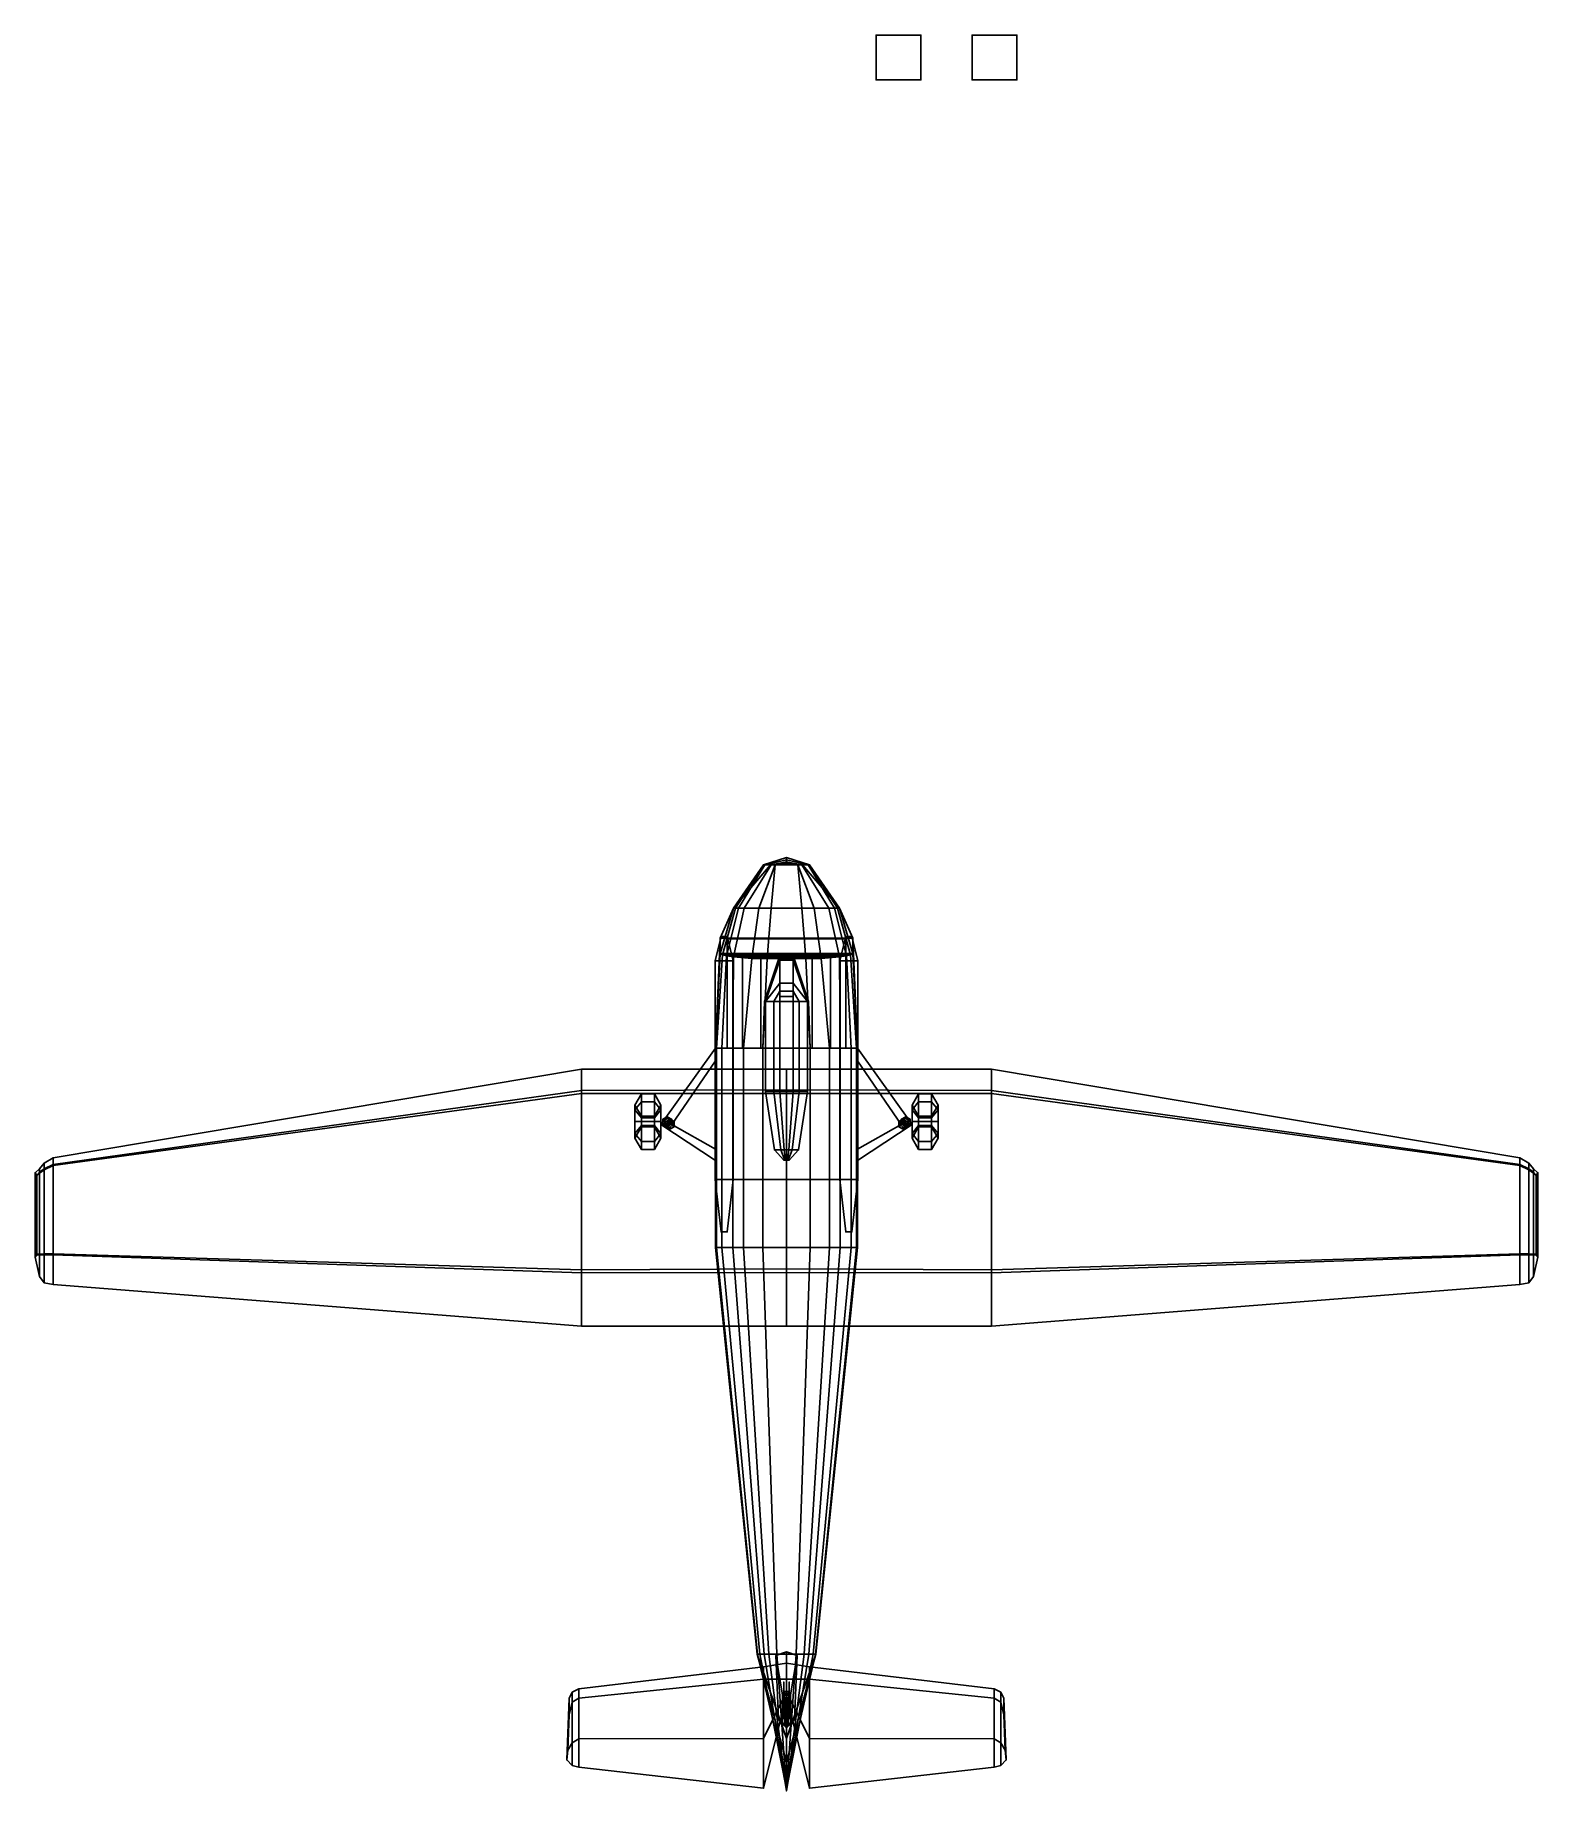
# Model space of a CAD drawing. Header units: millimetres. Extents: x -16.8 to 16.8, y -10.4 to 28.8.
import ezdxf

# ---------------------------------------------------------------- set-up
doc = ezdxf.new("R2010")
doc.units = ezdxf.units.MM
for name, color, linetype in [('nose', 2, 'Continuous'), ('wing1', 5, 'Continuous'), ('wing2', 5, 'Continuous')]:
    doc.layers.add(name, color=color, linetype=linetype)

msp = doc.modelspace()

# ---------------------------------------------------------------- linework, layer by layer
for points in [[(3, 28.76), (3, 27.76), (2, 27.76), (2, 28.76)], [(2, 28.76), (2, 27.76), (3, 27.76), (3, 28.76)], [(5.14, 28.76, 1), (5.14, 28.76), (4.14, 28.76), (4.14, 28.76, 1)], [(5.14, 28.76), (5.14, 27.76), (4.14, 27.76), (4.14, 28.76)], [(4.14, 28.76), (4.14, 27.76), (4.14, 27.76, 1), (4.14, 28.76, 1)], [(4.14, 28.76, 1), (4.14, 27.76, 1), (5.14, 27.76, 1), (5.14, 28.76, 1)], [(5.14, 27.76, 1), (5.14, 27.76), (5.14, 28.76), (5.14, 28.76, 1)], [(4.14, 27.76, 1), (4.14, 27.76), (5.14, 27.76), (5.14, 27.76, 1)], [(-1.46, 8.65, -1.59), (-1.59, 8.11, -1.72), (-1.19, 8.11, -1.72), (-1.32, 8.65, -1.59)], [(-1.32, 8.65, -1.59), (-1.19, 8.11, -1.72), (-1.59, 8.11, -1.72), (-1.46, 8.65, -1.59)], [(1.32, 8.65, -1.59), (1.19, 8.11, -1.72), (1.59, 8.11, -1.72), (1.46, 8.65, -1.59)], [(1.46, 8.65, -1.59), (1.59, 8.11, -1.72), (1.19, 8.11, -1.72), (1.32, 8.65, -1.59)], [(-1.48, 8.61, -1.45), (1.48, 8.61, -1.45), (1.58, 6.16, -1.65), (-1.58, 6.16, -1.65)], [(-1.48, 8.27, 0.57), (-1.48, 8.61, -1.45), (-1.58, 6.16, -1.65), (-1.58, 6.16, 0.7)], [(-1.43, 8.24, 0.76), (-1.48, 8.27, 0.57), (-1.58, 6.16, 0.7), (-1.56, 6.16, 0.98)], [(-1.34, 8.22, 0.9), (-1.43, 8.24, 0.76), (-1.56, 6.16, 0.98), (-1.44, 6.16, 1.21)], [(-1.32, 8.271, 0.57), (-1.32, 8.6, -1.42), (-1.48, 8.61, -1.45), (-1.48, 8.27, 0.57)], [(-1.32, 8.6, -1.42), (1.32, 8.6, -1.42), (1.48, 8.61, -1.45), (-1.48, 8.61, -1.45)], [(-1.32, 8.24, 0.76), (-1.32, 8.271, 0.57), (-1.48, 8.27, 0.57), (-1.43, 8.24, 0.76)], [(-1.2, 8.22, 0.9), (-1.32, 8.24, 0.76), (-1.43, 8.24, 0.76), (-1.34, 8.22, 0.9)], [(-1.32, 8.6, -1.42), (-1.32, 6.16, -1.42), (1.32, 6.16, -1.42), (1.32, 8.6, -1.42)], [(-1.32, 8.24, 0.76), (-1.32, 6.16, 0.76), (-1.32, 6.16, -1.42), (-1.32, 8.6, -1.42)], [(-1.2, 8.22, 0.9), (-1.2, 6.16, 0.9), (-1.32, 6.16, 0.76), (-1.32, 8.24, 0.76)], [(1.32, 8.24, 0.76), (1.32, 6.16, 0.76), (1.2, 6.16, 0.9), (1.2, 8.22, 0.9)], [(1.34, 8.22, 0.9), (1.43, 8.24, 0.76), (1.32, 8.24, 0.76), (1.2, 8.22, 0.9)], [(1.48, 8.27, 0.57), (1.48, 8.61, -1.45), (1.32, 8.6, -1.42), (1.32, 8.271, 0.57)], [(1.32, 8.6, -1.42), (1.32, 6.16, -1.42), (1.32, 6.16, 0.76), (1.32, 8.24, 0.76)], [(1.43, 8.24, 0.76), (1.48, 8.27, 0.57), (1.32, 8.271, 0.57), (1.32, 8.24, 0.76)], [(1.44, 6.16, 1.21), (1.56, 6.16, 0.98), (1.43, 8.24, 0.76), (1.34, 8.22, 0.9)], [(1.56, 6.16, 0.98), (1.58, 6.16, 0.7), (1.48, 8.27, 0.57), (1.43, 8.24, 0.76)], [(1.58, 6.16, 0.7), (1.58, 6.16, -1.65), (1.48, 8.61, -1.45), (1.48, 8.27, 0.57)], [(-1.19, 8.11, -1.72), (-1.19, 3.23, -1.72), (-1.59, 3.23, -1.72), (-1.59, 8.11, -1.72)], [(-1.59, 8.11, -1.72), (-1.59, 3.23, -1.72), (-1.19, 3.23, -1.72), (-1.19, 8.11, -1.72)], [(-1.18, 8.2, 1.05), (-1.34, 8.22, 0.9), (-1.44, 6.16, 1.21), (-1.2, 6.16, 1.44)], [(-0.98, 8.2, 1.05), (-1.2, 8.22, 0.9), (-1.34, 8.22, 0.9), (-1.18, 8.2, 1.05)], [(-0.98, 8.2, 1.05), (-0.98, 6.16, 1.05), (-1.2, 6.16, 0.9), (-1.2, 8.22, 0.9)], [(-0.77, 8.16, 1.22), (-1.18, 8.2, 1.05), (-1.2, 6.16, 1.44), (-0.96, 6.16, 1.55)], [(-0.57, 8.16, 1.22), (-0.98, 8.2, 1.05), (-1.18, 8.2, 1.05), (-0.77, 8.16, 1.22)], [(-0.57, 8.16, 1.22), (-0.57, 6.16, 1.22), (-0.98, 6.16, 1.05), (-0.98, 8.2, 1.05)], [(-0.43, 8.16, 1.27), (-0.77, 8.16, 1.22), (-0.96, 6.16, 1.55), (-0.53, 6.16, 1.69)], [(-0.77, 8.16, 1.22), (-0.43, 8.16, 1.27), (-0.57, 8.16, 1.22), (-0.77, 8.16, 1.22)], [(0.57, 8.16, 1.22), (0.57, 6.16, 1.22), (-0.57, 6.16, 1.22), (-0.57, 8.16, 1.22)], [(-0.43, 8.16, 1.27), (0.43, 8.16, 1.27), (0.57, 8.16, 1.22), (-0.57, 8.16, 1.22)], [(-0.53, 6.16, 1.69), (0.53, 6.16, 1.69), (0.43, 8.16, 1.27), (-0.43, 8.16, 1.27)], [(-0.17, 8.16, 1.27), (-0.49, 7.2, 1.47), (-0.47, 7.2, 1.69), (-0.15, 8.12, 1.53)], [(-0.15, 8.12, 1.53), (-0.47, 7.2, 1.69), (-0.15, 7.61, 1.62), (-0.15, 8.12, 1.53)], [(0.15, 8.12, 1.53), (0.17, 8.16, 1.27), (-0.17, 8.16, 1.27), (-0.15, 8.12, 1.53)], [(0.15, 7.61, 1.62), (0.15, 8.12, 1.53), (-0.15, 8.12, 1.53), (-0.15, 7.61, 1.62)], [(0.47, 7.2, 1.69), (0.49, 7.2, 1.47), (0.17, 8.16, 1.27), (0.15, 8.12, 1.53)], [(0.15, 7.61, 1.62), (0.47, 7.2, 1.69), (0.15, 8.12, 1.53), (0.15, 7.61, 1.62)], [(0.53, 6.16, 1.69), (0.96, 6.16, 1.55), (0.77, 8.16, 1.22), (0.43, 8.16, 1.27)], [(0.57, 8.16, 1.22), (0.43, 8.16, 1.27), (0.77, 8.16, 1.22), (0.57, 8.16, 1.22)], [(0.98, 8.2, 1.05), (0.98, 6.16, 1.05), (0.57, 6.16, 1.22), (0.57, 8.16, 1.22)], [(0.77, 8.16, 1.22), (1.18, 8.2, 1.05), (0.98, 8.2, 1.05), (0.57, 8.16, 1.22)], [(0.96, 6.16, 1.55), (1.2, 6.16, 1.44), (1.18, 8.2, 1.05), (0.77, 8.16, 1.22)], [(1.2, 8.22, 0.9), (1.2, 6.16, 0.9), (0.98, 6.16, 1.05), (0.98, 8.2, 1.05)], [(1.18, 8.2, 1.05), (1.34, 8.22, 0.9), (1.2, 8.22, 0.9), (0.98, 8.2, 1.05)], [(1.2, 6.16, 1.44), (1.44, 6.16, 1.21), (1.34, 8.22, 0.9), (1.18, 8.2, 1.05)], [(1.19, 8.11, -1.72), (1.19, 3.23, -1.72), (1.59, 3.23, -1.72), (1.59, 8.11, -1.72)], [(1.59, 8.11, -1.72), (1.59, 3.23, -1.72), (1.19, 3.23, -1.72), (1.19, 8.11, -1.72)], [(-0.15, 7.61, 1.62), (-0.47, 7.2, 1.69), (-0.28, 7.2, 2.13), (-0.15, 7.43, 2.13)], [(0.15, 7.43, 2.13), (0.15, 7.61, 1.62), (-0.15, 7.61, 1.62), (-0.15, 7.43, 2.13)], [(0.28, 7.2, 2.13), (0.47, 7.2, 1.69), (0.15, 7.61, 1.62), (0.15, 7.43, 2.13)], [(-0.49, 7.2, 1.47), (-0.53, 6.16, 1.69), (-0.47, 6.16, 1.69), (-0.47, 7.2, 1.69)], [(-0.47, 7.2, 1.69), (-0.47, 5.19, 1.69), (-0.28, 5.19, 2.13), (-0.28, 7.2, 2.13)], [(-0.15, 7.2, 2.31), (-0.15, 7.31, 2.27), (-0.15, 7.43, 2.13), (-0.28, 7.2, 2.13)], [(-0.15, 5.19, 2.28), (-0.15, 7.2, 2.31), (-0.28, 7.2, 2.13), (-0.28, 5.19, 2.13)], [(-0.15, 7.43, 2.13), (-0.15, 7.31, 2.27), (0.15, 7.31, 2.27), (0.15, 7.43, 2.13)], [(0.15, 7.2, 2.31), (0.15, 7.31, 2.27), (-0.15, 7.31, 2.27), (-0.15, 7.2, 2.31)], [(0.15, 5.19, 2.28), (0.15, 7.2, 2.31), (-0.15, 7.2, 2.31), (-0.15, 5.19, 2.28)], [(0.15, 7.43, 2.13), (0.15, 7.31, 2.27), (0.15, 7.2, 2.31), (0.28, 7.2, 2.13)], [(0.28, 7.2, 2.13), (0.15, 7.2, 2.31), (0.15, 5.19, 2.28), (0.28, 5.19, 2.13)], [(0.28, 5.19, 2.13), (0.47, 5.19, 1.69), (0.47, 7.2, 1.69), (0.28, 7.2, 2.13)], [(0.47, 6.16, 1.69), (0.53, 6.16, 1.69), (0.49, 7.2, 1.47), (0.47, 7.2, 1.69)], [(-1.58, 6.16, -1.65), (1.58, 6.16, -1.65), (1.58, 3.23, -1.65), (-1.58, 3.23, -1.65)], [(-1.58, 6.16, 0.7), (-1.58, 6.16, -1.65), (-1.58, 3.23, -1.65), (-1.58, 3.23, 0.7)], [(-1.56, 6.16, 0.98), (-1.58, 6.16, 0.7), (-1.58, 3.23, 0.7), (-1.56, 3.23, 0.98)], [(-1.44, 6.16, 1.21), (-1.56, 6.16, 0.98), (-1.56, 3.23, 0.98), (-1.44, 3.23, 1.21)], [(-1.2, 6.16, 1.44), (-1.44, 6.16, 1.21), (-1.44, 3.23, 1.21), (-1.2, 3.23, 1.44)], [(-0.96, 6.16, 1.55), (-1.2, 6.16, 1.44), (-1.2, 3.23, 1.44), (-0.96, 3.23, 1.55)], [(-0.53, 6.16, 1.69), (-0.96, 6.16, 1.55), (-0.96, 3.23, 1.55), (-0.53, 3.23, 1.67)], [(0.53, 6.16, 1.69), (-0.53, 6.16, 1.69), (-0.53, 3.23, 1.67), (0.53, 3.23, 1.67)], [(-0.47, 6.16, 1.69), (-0.53, 6.16, 1.69), (0.53, 6.16, 1.69), (0.47, 6.16, 1.69)], [(0.96, 6.16, 1.55), (0.53, 6.16, 1.69), (0.53, 3.23, 1.67), (0.96, 3.23, 1.55)], [(1.2, 6.16, 1.44), (0.96, 6.16, 1.55), (0.96, 3.23, 1.55), (1.2, 3.23, 1.44)], [(1.44, 6.16, 1.21), (1.2, 6.16, 1.44), (1.2, 3.23, 1.44), (1.44, 3.23, 1.21)], [(1.56, 6.16, 0.98), (1.44, 6.16, 1.21), (1.44, 3.23, 1.21), (1.56, 3.23, 0.98)], [(1.58, 6.16, 0.7), (1.56, 6.16, 0.98), (1.56, 3.23, 0.98), (1.58, 3.23, 0.7)], [(1.58, 6.16, -1.65), (1.58, 6.16, 0.7), (1.58, 3.23, 0.7), (1.58, 3.23, -1.65)], [(-3.235, 4.959, -2.169), (-3.38, 4.782, -1.992), (-3.38, 4.89, -1.73), (-3.235, 5.141, -1.73)], [(-3.235, 5.141, -1.73), (-3.38, 4.89, -1.73), (-3.38, 4.782, -1.468), (-3.235, 4.959, -1.291)], [(-2.945, 4.959, -2.169), (-3.235, 4.959, -2.169), (-3.235, 5.141, -1.73), (-2.945, 5.141, -1.73)], [(-2.945, 5.141, -1.73), (-3.235, 5.141, -1.73), (-3.235, 4.959, -1.291), (-2.945, 4.959, -1.291)], [(-2.8, 4.782, -1.992), (-2.945, 4.959, -2.169), (-2.945, 5.141, -1.73), (-2.8, 4.89, -1.73)], [(-2.8, 4.89, -1.73), (-2.945, 5.141, -1.73), (-2.945, 4.959, -1.291), (-2.8, 4.782, -1.468)], [(-0.47, 5.19, 1.69), (-0.27, 3.89, 1.67), (-0.13, 3.89, 1.86), (-0.28, 5.19, 2.13)], [(-0.05, 3.89, 1.99), (-0.15, 5.19, 2.28), (-0.28, 5.19, 2.13), (-0.13, 3.89, 1.86)], [(0.05, 3.89, 1.99), (0.15, 5.19, 2.28), (-0.15, 5.19, 2.28), (-0.05, 3.89, 1.99)], [(0.28, 5.19, 2.13), (0.15, 5.19, 2.28), (0.05, 3.89, 1.99), (0.13, 3.89, 1.86)], [(0.13, 3.89, 1.86), (0.27, 3.89, 1.67), (0.47, 5.19, 1.69), (0.28, 5.19, 2.13)], [(2.945, 4.959, -2.169), (2.8, 4.782, -1.992), (2.8, 4.89, -1.73), (2.945, 5.141, -1.73)], [(2.945, 5.141, -1.73), (2.8, 4.89, -1.73), (2.8, 4.782, -1.468), (2.945, 4.959, -1.291)], [(3.235, 4.959, -2.169), (2.945, 4.959, -2.169), (2.945, 5.141, -1.73), (3.235, 5.141, -1.73)], [(3.235, 5.141, -1.73), (2.945, 5.141, -1.73), (2.945, 4.959, -1.291), (3.235, 4.959, -1.291)], [(3.38, 4.782, -1.992), (3.235, 4.959, -2.169), (3.235, 5.141, -1.73), (3.38, 4.89, -1.73)], [(3.38, 4.89, -1.73), (3.235, 5.141, -1.73), (3.235, 4.959, -1.291), (3.38, 4.782, -1.468)], [(-3.235, 4.52, -2.351), (-3.38, 4.52, -2.1), (-3.38, 4.782, -1.992), (-3.235, 4.959, -2.169)], [(-3.235, 4.959, -1.291), (-3.38, 4.782, -1.468), (-3.38, 4.52, -1.36), (-3.235, 4.52, -1.109)], [(-3.38, 4.782, -1.992), (-3.235, 4.604, -1.814), (-3.235, 4.639, -1.73), (-3.38, 4.89, -1.73)], [(-3.38, 4.89, -1.73), (-3.235, 4.639, -1.73), (-3.235, 4.604, -1.646), (-3.38, 4.782, -1.468)], [(-3.38, 4.52, -2.1), (-3.235, 4.52, -1.849), (-3.235, 4.604, -1.814), (-3.38, 4.782, -1.992)], [(-3.38, 4.782, -1.468), (-3.235, 4.604, -1.646), (-3.235, 4.52, -1.611), (-3.38, 4.52, -1.36)], [(-2.945, 4.52, -2.351), (-3.235, 4.52, -2.351), (-3.235, 4.959, -2.169), (-2.945, 4.959, -2.169)], [(-2.945, 4.959, -1.291), (-3.235, 4.959, -1.291), (-3.235, 4.52, -1.109), (-2.945, 4.52, -1.109)], [(-2.8, 4.52, -2.1), (-2.945, 4.52, -2.351), (-2.945, 4.959, -2.169), (-2.8, 4.782, -1.992)], [(-2.8, 4.782, -1.468), (-2.945, 4.959, -1.291), (-2.945, 4.52, -1.109), (-2.8, 4.52, -1.36)], [(-2.945, 4.604, -1.814), (-2.8, 4.782, -1.992), (-2.8, 4.89, -1.73), (-2.945, 4.639, -1.73)], [(-2.945, 4.639, -1.73), (-2.8, 4.89, -1.73), (-2.8, 4.782, -1.468), (-2.945, 4.604, -1.646)], [(-2.945, 4.52, -1.849), (-2.8, 4.52, -2.1), (-2.8, 4.782, -1.992), (-2.945, 4.604, -1.814)], [(-2.945, 4.604, -1.646), (-2.8, 4.782, -1.468), (-2.8, 4.52, -1.36), (-2.945, 4.52, -1.611)], [(2.945, 4.52, -2.351), (2.8, 4.52, -2.1), (2.8, 4.782, -1.992), (2.945, 4.959, -2.169)], [(2.945, 4.959, -1.291), (2.8, 4.782, -1.468), (2.8, 4.52, -1.36), (2.945, 4.52, -1.109)], [(2.8, 4.782, -1.992), (2.945, 4.604, -1.814), (2.945, 4.639, -1.73), (2.8, 4.89, -1.73)], [(2.8, 4.89, -1.73), (2.945, 4.639, -1.73), (2.945, 4.604, -1.646), (2.8, 4.782, -1.468)], [(2.8, 4.52, -2.1), (2.945, 4.52, -1.849), (2.945, 4.604, -1.814), (2.8, 4.782, -1.992)], [(2.8, 4.782, -1.468), (2.945, 4.604, -1.646), (2.945, 4.52, -1.611), (2.8, 4.52, -1.36)], [(3.235, 4.52, -2.351), (2.945, 4.52, -2.351), (2.945, 4.959, -2.169), (3.235, 4.959, -2.169)], [(3.235, 4.959, -1.291), (2.945, 4.959, -1.291), (2.945, 4.52, -1.109), (3.235, 4.52, -1.109)], [(3.38, 4.52, -2.1), (3.235, 4.52, -2.351), (3.235, 4.959, -2.169), (3.38, 4.782, -1.992)], [(3.38, 4.782, -1.468), (3.235, 4.959, -1.291), (3.235, 4.52, -1.109), (3.38, 4.52, -1.36)], [(3.235, 4.604, -1.814), (3.38, 4.782, -1.992), (3.38, 4.89, -1.73), (3.235, 4.639, -1.73)], [(3.235, 4.639, -1.73), (3.38, 4.89, -1.73), (3.38, 4.782, -1.468), (3.235, 4.604, -1.646)], [(3.235, 4.52, -1.849), (3.38, 4.52, -2.1), (3.38, 4.782, -1.992), (3.235, 4.604, -1.814)], [(3.235, 4.604, -1.646), (3.38, 4.782, -1.468), (3.38, 4.52, -1.36), (3.235, 4.52, -1.611)], [(-3.235, 4.081, -2.169), (-3.38, 4.258, -1.992), (-3.38, 4.52, -2.1), (-3.235, 4.52, -2.351)], [(-3.38, 4.258, -1.992), (-3.235, 4.436, -1.814), (-3.235, 4.52, -1.849), (-3.38, 4.52, -2.1)], [(-3.235, 4.52, -1.109), (-3.38, 4.52, -1.36), (-3.38, 4.258, -1.468), (-3.235, 4.081, -1.291)], [(-3.38, 4.52, -1.36), (-3.235, 4.52, -1.611), (-3.235, 4.436, -1.646), (-3.38, 4.258, -1.468)], [(-3.38, 4.15, -1.73), (-3.235, 4.401, -1.73), (-3.235, 4.436, -1.814), (-3.38, 4.258, -1.992)], [(-3.38, 4.258, -1.468), (-3.235, 4.436, -1.646), (-3.235, 4.401, -1.73), (-3.38, 4.15, -1.73)], [(-3.235, 4.604, -1.814), (-2.945, 4.604, -1.814), (-2.945, 4.639, -1.73), (-3.235, 4.639, -1.73)], [(-3.235, 4.639, -1.73), (-2.945, 4.639, -1.73), (-2.945, 4.604, -1.646), (-3.235, 4.604, -1.646)], [(-3.235, 4.52, -1.849), (-2.945, 4.52, -1.849), (-2.945, 4.604, -1.814), (-3.235, 4.604, -1.814)], [(-3.235, 4.604, -1.646), (-2.945, 4.604, -1.646), (-2.945, 4.52, -1.611), (-3.235, 4.52, -1.611)], [(-2.945, 4.081, -2.169), (-3.235, 4.081, -2.169), (-3.235, 4.52, -2.351), (-2.945, 4.52, -2.351)], [(-3.235, 4.436, -1.814), (-2.945, 4.436, -1.814), (-2.945, 4.52, -1.849), (-3.235, 4.52, -1.849)], [(-2.945, 4.52, -1.109), (-3.235, 4.52, -1.109), (-3.235, 4.081, -1.291), (-2.945, 4.081, -1.291)], [(-3.235, 4.52, -1.611), (-2.945, 4.52, -1.611), (-2.945, 4.436, -1.646), (-3.235, 4.436, -1.646)], [(-3.235, 4.401, -1.73), (-2.945, 4.401, -1.73), (-2.945, 4.436, -1.814), (-3.235, 4.436, -1.814)], [(-3.235, 4.436, -1.646), (-2.945, 4.436, -1.646), (-2.945, 4.401, -1.73), (-3.235, 4.401, -1.73)], [(-2.8, 4.258, -1.992), (-2.945, 4.081, -2.169), (-2.945, 4.52, -2.351), (-2.8, 4.52, -2.1)], [(-2.945, 4.436, -1.814), (-2.8, 4.258, -1.992), (-2.8, 4.52, -2.1), (-2.945, 4.52, -1.849)], [(-2.8, 4.52, -1.36), (-2.945, 4.52, -1.109), (-2.945, 4.081, -1.291), (-2.8, 4.258, -1.468)], [(-2.945, 4.52, -1.611), (-2.8, 4.52, -1.36), (-2.8, 4.258, -1.468), (-2.945, 4.436, -1.646)], [(-2.945, 4.401, -1.73), (-2.8, 4.15, -1.73), (-2.8, 4.258, -1.992), (-2.945, 4.436, -1.814)], [(-2.945, 4.436, -1.646), (-2.8, 4.258, -1.468), (-2.8, 4.15, -1.73), (-2.945, 4.401, -1.73)], [(2.8, 4.258, -1.992), (2.945, 4.436, -1.814), (2.945, 4.52, -1.849), (2.8, 4.52, -2.1)], [(2.945, 4.081, -2.169), (2.8, 4.258, -1.992), (2.8, 4.52, -2.1), (2.945, 4.52, -2.351)], [(2.8, 4.52, -1.36), (2.945, 4.52, -1.611), (2.945, 4.436, -1.646), (2.8, 4.258, -1.468)], [(2.945, 4.52, -1.109), (2.8, 4.52, -1.36), (2.8, 4.258, -1.468), (2.945, 4.081, -1.291)], [(2.8, 4.15, -1.73), (2.945, 4.401, -1.73), (2.945, 4.436, -1.814), (2.8, 4.258, -1.992)], [(2.8, 4.258, -1.468), (2.945, 4.436, -1.646), (2.945, 4.401, -1.73), (2.8, 4.15, -1.73)], [(2.945, 4.604, -1.814), (3.235, 4.604, -1.814), (3.235, 4.639, -1.73), (2.945, 4.639, -1.73)], [(2.945, 4.639, -1.73), (3.235, 4.639, -1.73), (3.235, 4.604, -1.646), (2.945, 4.604, -1.646)], [(2.945, 4.52, -1.849), (3.235, 4.52, -1.849), (3.235, 4.604, -1.814), (2.945, 4.604, -1.814)], [(2.945, 4.604, -1.646), (3.235, 4.604, -1.646), (3.235, 4.52, -1.611), (2.945, 4.52, -1.611)], [(2.945, 4.436, -1.814), (3.235, 4.436, -1.814), (3.235, 4.52, -1.849), (2.945, 4.52, -1.849)], [(3.235, 4.081, -2.169), (2.945, 4.081, -2.169), (2.945, 4.52, -2.351), (3.235, 4.52, -2.351)], [(2.945, 4.52, -1.611), (3.235, 4.52, -1.611), (3.235, 4.436, -1.646), (2.945, 4.436, -1.646)], [(3.235, 4.52, -1.109), (2.945, 4.52, -1.109), (2.945, 4.081, -1.291), (3.235, 4.081, -1.291)], [(2.945, 4.401, -1.73), (3.235, 4.401, -1.73), (3.235, 4.436, -1.814), (2.945, 4.436, -1.814)], [(2.945, 4.436, -1.646), (3.235, 4.436, -1.646), (3.235, 4.401, -1.73), (2.945, 4.401, -1.73)], [(3.235, 4.436, -1.814), (3.38, 4.258, -1.992), (3.38, 4.52, -2.1), (3.235, 4.52, -1.849)], [(3.38, 4.258, -1.992), (3.235, 4.081, -2.169), (3.235, 4.52, -2.351), (3.38, 4.52, -2.1)], [(3.235, 4.52, -1.611), (3.38, 4.52, -1.36), (3.38, 4.258, -1.468), (3.235, 4.436, -1.646)], [(3.38, 4.52, -1.36), (3.235, 4.52, -1.109), (3.235, 4.081, -1.291), (3.38, 4.258, -1.468)], [(3.235, 4.401, -1.73), (3.38, 4.15, -1.73), (3.38, 4.258, -1.992), (3.235, 4.436, -1.814)], [(3.235, 4.436, -1.646), (3.38, 4.258, -1.468), (3.38, 4.15, -1.73), (3.235, 4.401, -1.73)], [(-3.235, 3.899, -1.73), (-3.38, 4.15, -1.73), (-3.38, 4.258, -1.992), (-3.235, 4.081, -2.169)], [(-3.235, 4.081, -1.291), (-3.38, 4.258, -1.468), (-3.38, 4.15, -1.73), (-3.235, 3.899, -1.73)], [(-2.945, 3.899, -1.73), (-3.235, 3.899, -1.73), (-3.235, 4.081, -2.169), (-2.945, 4.081, -2.169)], [(-2.945, 4.081, -1.291), (-3.235, 4.081, -1.291), (-3.235, 3.899, -1.73), (-2.945, 3.899, -1.73)], [(-2.8, 4.15, -1.73), (-2.945, 3.899, -1.73), (-2.945, 4.081, -2.169), (-2.8, 4.258, -1.992)], [(-2.8, 4.258, -1.468), (-2.945, 4.081, -1.291), (-2.945, 3.899, -1.73), (-2.8, 4.15, -1.73)], [(2.945, 3.899, -1.73), (2.8, 4.15, -1.73), (2.8, 4.258, -1.992), (2.945, 4.081, -2.169)], [(2.945, 4.081, -1.291), (2.8, 4.258, -1.468), (2.8, 4.15, -1.73), (2.945, 3.899, -1.73)], [(3.235, 3.899, -1.73), (2.945, 3.899, -1.73), (2.945, 4.081, -2.169), (3.235, 4.081, -2.169)], [(3.235, 4.081, -1.291), (2.945, 4.081, -1.291), (2.945, 3.899, -1.73), (3.235, 3.899, -1.73)], [(3.38, 4.15, -1.73), (3.235, 3.899, -1.73), (3.235, 4.081, -2.169), (3.38, 4.258, -1.992)], [(3.38, 4.258, -1.468), (3.235, 4.081, -1.291), (3.235, 3.899, -1.73), (3.38, 4.15, -1.73)], [(-0.27, 3.89, 1.67), (-0.06, 3.66, 1.67), (-0.04, 3.66, 1.67), (-0.13, 3.89, 1.86)], [(-0.13, 3.89, 1.86), (-0.04, 3.66, 1.67), (0.04, 3.66, 1.67), (0.13, 3.89, 1.86)], [(-0.04, 3.66, 1.67), (-0.13, 3.89, 1.86), (0.13, 3.89, 1.86), (0.04, 3.66, 1.67)], [(-0.02, 3.66, 1.67), (-0.05, 3.89, 1.99), (-0.13, 3.89, 1.86), (-0.04, 3.66, 1.67)], [(0.02, 3.66, 1.67), (0.05, 3.89, 1.99), (-0.05, 3.89, 1.99), (-0.02, 3.66, 1.67)], [(0.13, 3.89, 1.86), (0.05, 3.89, 1.99), (0.02, 3.66, 1.67), (0.04, 3.66, 1.67)], [(0.04, 3.66, 1.67), (0.06, 3.66, 1.67), (0.27, 3.89, 1.67), (0.13, 3.89, 1.86)], [(-1.46, 2.06, -1.59), (-1.59, 3.23, -1.72), (-1.19, 3.23, -1.72), (-1.32, 2.06, -1.59)], [(-1.32, 2.06, -1.59), (-1.19, 3.23, -1.72), (-1.59, 3.23, -1.72), (-1.46, 2.06, -1.59)], [(-1.58, 3.23, 0.7), (-1.58, 3.23, -1.65), (-1.58, 1.71, -1.46), (-1.58, 1.71, 0.44)], [(-1.58, 3.23, -1.65), (1.58, 3.23, -1.65), (1.58, 1.71, -1.46), (-1.58, 1.71, -1.46)], [(-1.56, 3.23, 0.98), (-1.58, 3.23, 0.7), (-1.58, 1.71, 0.44), (-1.56, 1.71, 0.72)], [(-1.44, 3.23, 1.21), (-1.56, 3.23, 0.98), (-1.56, 1.71, 0.72), (-1.44, 1.71, 0.95)], [(-1.2, 3.23, 1.44), (-1.44, 3.23, 1.21), (-1.44, 1.71, 0.95), (-1.2, 1.71, 1.18)], [(-0.96, 3.23, 1.55), (-1.2, 3.23, 1.44), (-1.2, 1.71, 1.18), (-0.96, 1.71, 1.29)], [(-0.53, 3.23, 1.67), (-0.96, 3.23, 1.55), (-0.96, 1.71, 1.29), (-0.53, 1.71, 1.43)], [(-0.53, 1.71, 1.43), (0.53, 1.71, 1.43), (0.53, 3.23, 1.67), (-0.53, 3.23, 1.67)], [(0.53, 1.71, 1.43), (0.96, 1.71, 1.29), (0.96, 3.23, 1.55), (0.53, 3.23, 1.67)], [(0.96, 1.71, 1.29), (1.2, 1.71, 1.18), (1.2, 3.23, 1.44), (0.96, 3.23, 1.55)], [(1.32, 2.06, -1.59), (1.19, 3.23, -1.72), (1.59, 3.23, -1.72), (1.46, 2.06, -1.59)], [(1.46, 2.06, -1.59), (1.59, 3.23, -1.72), (1.19, 3.23, -1.72), (1.32, 2.06, -1.59)], [(1.2, 1.71, 1.18), (1.44, 1.71, 0.95), (1.44, 3.23, 1.21), (1.2, 3.23, 1.44)], [(1.44, 1.71, 0.95), (1.56, 1.71, 0.72), (1.56, 3.23, 0.98), (1.44, 3.23, 1.21)], [(1.56, 1.71, 0.72), (1.58, 1.71, 0.44), (1.58, 3.23, 0.7), (1.56, 3.23, 0.98)], [(1.58, 1.71, 0.44), (1.58, 1.71, -1.46), (1.58, 3.23, -1.65), (1.58, 3.23, 0.7)], [(-1.58, 1.71, 0.44), (-1.58, 1.71, -1.46), (-0.653, -7.36, -0.227), (-0.653, -7.36, 0.744)], [(0.653, -7.36, -0.227), (-0.653, -7.36, -0.227), (-1.58, 1.71, -1.46), (1.58, 1.71, -1.46)], [(-1.56, 1.71, 0.72), (-1.58, 1.71, 0.44), (-0.653, -7.36, 0.744), (-0.645, -7.36, 0.86)], [(-1.44, 1.71, 0.95), (-1.56, 1.71, 0.72), (-0.645, -7.36, 0.86), (-0.595, -7.36, 0.955)], [(-1.2, 1.71, 1.18), (-1.44, 1.71, 0.95), (-0.595, -7.36, 0.955), (-0.496, -7.36, 1.05)], [(-0.96, 1.71, 1.29), (-1.2, 1.71, 1.18), (-0.496, -7.36, 1.05), (-0.397, -7.36, 1.096)], [(-0.53, 1.71, 1.43), (-0.96, 1.71, 1.29), (-0.397, -7.36, 1.096), (-0.219, -7.36, 1.153)], [(0.53, 1.71, 1.43), (-0.53, 1.71, 1.43), (-0.219, -7.36, 1.153), (0.219, -7.36, 1.153)], [(0.219, -7.36, 1.153), (0.397, -7.36, 1.096), (0.96, 1.71, 1.29), (0.53, 1.71, 1.43)], [(0.397, -7.36, 1.096), (0.496, -7.36, 1.05), (1.2, 1.71, 1.18), (0.96, 1.71, 1.29)], [(0.496, -7.36, 1.05), (0.595, -7.36, 0.955), (1.44, 1.71, 0.95), (1.2, 1.71, 1.18)], [(0.595, -7.36, 0.955), (0.645, -7.36, 0.86), (1.56, 1.71, 0.72), (1.44, 1.71, 0.95)], [(0.645, -7.36, 0.86), (0.653, -7.36, 0.744), (1.58, 1.71, 0.44), (1.56, 1.71, 0.72)], [(0.653, -7.36, 0.744), (0.653, -7.36, -0.227), (1.58, 1.71, -1.46), (1.58, 1.71, 0.44)], [(-0.645, -7.36, 0.86), (-0.653, -7.36, 0.744), (0, -9.77, 0.19), (0, -10.13, 0.41)], [(-0.653, -7.36, -0.227), (0.653, -7.36, -0.227), (0, -9.24, 0.01)], [(-0.653, -7.36, 0.744), (-0.653, -7.36, -0.227), (0, -9.24, 0.01), (0, -9.77, 0.19)], [(-0.595, -7.36, 0.955), (-0.645, -7.36, 0.86), (0, -10.13, 0.41), (0, -10.37, 0.77)], [(-0.496, -7.36, 1.05), (-0.595, -7.36, 0.955), (0, -10.37, 0.77), (0, -10.41, 1.05)], [(-0.397, -7.36, 1.096), (-0.496, -7.36, 1.05), (0, -10.41, 1.05), (0, -10.41, 1.096)], [(-0.219, -7.36, 1.153), (-0.397, -7.36, 1.096), (0, -10.41, 1.096), (0, -10.4, 1.153)], [(0, -8.23, 5.24), (0, -7.31, 1.1), (-0.24, -7.39, 1.1), (-0.09, -8.27, 5.24)], [(-0.24, -7.39, 1.1), (-0.18, -8.82, 1.1), (-0.09, -8.92, 5.24), (-0.09, -8.27, 5.24)], [(0, -10.4, 1.153), (0, -10.4, 1.153), (0.219, -7.36, 1.153), (-0.219, -7.36, 1.153)], [(0.09, -8.27, 5.24), (0.24, -7.39, 1.1), (0, -7.31, 1.1), (0, -8.23, 5.24)], [(0, -10.41, 1.05), (0, -10.37, 0.77), (0.595, -7.36, 0.955), (0.496, -7.36, 1.05)], [(0, -10.41, 1.096), (0, -10.41, 1.05), (0.496, -7.36, 1.05), (0.397, -7.36, 1.096)], [(0, -10.4, 1.153), (0, -10.41, 1.096), (0.397, -7.36, 1.096), (0.219, -7.36, 1.153)], [(0, -10.13, 0.41), (0, -9.77, 0.19), (0.653, -7.36, 0.744), (0.645, -7.36, 0.86)], [(0, -9.77, 0.19), (0, -9.24, 0.01), (0.653, -7.36, -0.227), (0.653, -7.36, 0.744)], [(0, -10.37, 0.77), (0, -10.13, 0.41), (0.645, -7.36, 0.86), (0.595, -7.36, 0.955)], [(0.09, -8.92, 5.24), (0.18, -8.82, 1.1), (0.24, -7.39, 1.1), (0.09, -8.27, 5.24)], [(-0.06, -7.98, -0.14), (-0.06, -8.09, -0.53), (-0.06, -8.2, -0.38), (-0.06, -8.16, -0.12)], [(-0.06, -8.16, -0.12), (-0.06, -8.2, -0.38), (-0.06, -8.09, -0.53), (-0.06, -7.98, -0.14)], [(-0.06, -8.2, -0.38), (-0.06, -8.55, -0.47), (-0.06, -8.57, -0.58), (-0.06, -8.09, -0.53)], [(-0.06, -8.09, -0.53), (-0.06, -8.57, -0.58), (-0.06, -8.55, -0.47), (-0.06, -8.2, -0.38)], [(0.05, -8.345, -0.262), (0.05, -8.19, -0.53), (-0.05, -8.19, -0.53), (-0.05, -8.345, -0.262)], [(0.05, -8.19, -0.53), (0.05, -8.345, -0.798), (-0.05, -8.345, -0.798), (-0.05, -8.19, -0.53)], [(-0.05, -8.655, -0.262), (-0.05, -8.345, -0.262), (-0.05, -8.19, -0.53), (-0.05, -8.81, -0.53)], [(-0.05, -8.81, -0.53), (-0.05, -8.19, -0.53), (-0.05, -8.345, -0.798), (-0.05, -8.655, -0.798)], [(0.05, -8.81, -0.53), (0.05, -8.19, -0.53), (0.05, -8.345, -0.262), (0.05, -8.655, -0.262)], [(0.05, -8.655, -0.798), (0.05, -8.345, -0.798), (0.05, -8.19, -0.53), (0.05, -8.81, -0.53)], [(0.06, -7.98, -0.14), (0.06, -8.09, -0.53), (0.06, -8.2, -0.38), (0.06, -8.16, -0.12)], [(0.06, -8.16, -0.12), (0.06, -8.2, -0.38), (0.06, -8.09, -0.53), (0.06, -7.98, -0.14)], [(0.06, -8.09, -0.53), (0.06, -8.57, -0.58), (0.06, -8.55, -0.47), (0.06, -8.2, -0.38)], [(0.06, -8.2, -0.38), (0.06, -8.55, -0.47), (0.06, -8.57, -0.58), (0.06, -8.09, -0.53)], [(0, -8.34, 5.38), (0, -8.23, 5.24), (-0.09, -8.27, 5.24), (-0.04, -8.34, 5.37)], [(-0.09, -8.27, 5.24), (-0.09, -8.92, 5.24), (-0.04, -8.95, 5.37), (-0.04, -8.34, 5.37)], [(0.05, -8.655, -0.262), (0.05, -8.345, -0.262), (-0.05, -8.345, -0.262), (-0.05, -8.655, -0.262)], [(0.05, -8.345, -0.798), (0.05, -8.655, -0.798), (-0.05, -8.655, -0.798), (-0.05, -8.345, -0.798)], [(-0.04, -8.34, 5.37), (-0.04, -8.95, 5.37), (0, -9, 5.38), (0, -8.34, 5.38)], [(0.04, -8.34, 5.37), (0.09, -8.27, 5.24), (0, -8.23, 5.24), (0, -8.34, 5.38)], [(0, -8.34, 5.38), (0, -9, 5.38), (0.04, -8.95, 5.37), (0.04, -8.34, 5.37)], [(0, -8.49, 5.38), (0, -9.87, 5.38), (0, -9.83, 5.7), (0, -8.54, 5.7)], [(0, -8.54, 5.7), (0, -9.83, 5.7), (0, -9.87, 5.38), (0, -8.49, 5.38)], [(0, -8.7, 5.82), (0, -9.66, 5.82), (0, -9.83, 5.7), (0, -8.54, 5.7)], [(0, -8.54, 5.7), (0, -9.83, 5.7), (0, -9.66, 5.82), (0, -8.7, 5.82)], [(0.04, -8.95, 5.37), (0.09, -8.92, 5.24), (0.09, -8.27, 5.24), (0.04, -8.34, 5.37)], [(-0.09, -8.92, 5.24), (-0.18, -8.82, 1.1), (0, -8.96, 1.1), (0, -9, 5.24)], [(-0.04, -8.95, 5.37), (-0.09, -8.92, 5.24), (0, -9, 5.24), (0, -9, 5.38)], [(0.05, -8.81, -0.53), (0.05, -8.655, -0.262), (-0.05, -8.655, -0.262), (-0.05, -8.81, -0.53)], [(0.05, -8.655, -0.798), (0.05, -8.81, -0.53), (-0.05, -8.81, -0.53), (-0.05, -8.655, -0.798)], [(0, -9, 5.24), (0, -8.96, 1.1), (0.18, -8.82, 1.1), (0.09, -8.92, 5.24)], [(0, -9, 5.38), (0, -9, 5.24), (0.09, -8.92, 5.24), (0.04, -8.95, 5.37)], [(0, -8.96, 1.15), (0, -10.39, 1.15), (0, -9.87, 5.38), (0, -9, 5.38)], [(0, -9, 5.38), (0, -9.87, 5.38), (0, -10.39, 1.15), (0, -8.96, 1.15)]]:
    msp.add_3dface(points)
at = {"layer": 'nose'}
for points in [[(-0.51, 10.25, -0.16), (-0.51, 10.25, -0.55), (-1.181, 9.282, -1.317), (-1.181, 9.282, 0.295)], [(-0.36, 10.25, -0.7), (0.36, 10.25, -0.7), (1.181, 9.282, -1.317), (-1.181, 9.282, -1.317)], [(-0.51, 10.25, -0.16), (-0.51, 10.25, -0.16), (-1.181, 9.282, 0.295), (-1.141, 9.282, 0.446)], [(-0.51, 10.25, -0.55), (-0.36, 10.25, -0.7), (-1.181, 9.282, -1.317)], [(-0.48, 10.25, -0.1), (-0.51, 10.25, -0.16), (-1.141, 9.282, 0.446), (-1.069, 9.282, 0.558)], [(-0.34, 10.25, 0.01), (-0.48, 10.25, -0.1), (-1.069, 9.282, 0.558), (-0.941, 9.282, 0.678)], [(-0.25, 10.25, 0.05), (-0.34, 10.25, 0.01), (-0.941, 9.282, 0.678), (-0.614, 9.282, 0.813)], [(-0.25, 10.25, 0.05), (-0.25, 10.25, 0.05), (-0.614, 9.282, 0.813), (-0.343, 9.282, 0.853)], [(0, 10.41, -0.26), (0, 10.41, -0.45), (-0.51, 10.25, -0.55), (-0.51, 10.25, -0.16)], [(0, 10.41, -0.45), (0, 10.31, -0.64), (-0.36, 10.25, -0.7), (-0.51, 10.25, -0.55)], [(0, 10.36, -0.1), (0, 10.41, -0.26), (-0.51, 10.25, -0.16), (-0.48, 10.25, -0.1)], [(0, 10.32, -0.03), (0, 10.36, -0.1), (-0.48, 10.25, -0.1), (-0.34, 10.25, 0.01)], [(0, 10.31, -0.64), (0, 10.31, -0.64), (0.36, 10.25, -0.7), (-0.36, 10.25, -0.7)], [(0.25, 10.25, 0.05), (-0.25, 10.25, 0.05), (-0.343, 9.282, 0.853), (0.343, 9.282, 0.853)], [(0, 10.28, 0.02), (0, 10.32, -0.03), (-0.34, 10.25, 0.01), (-0.25, 10.25, 0.05)], [(0, 10.28, 0.02), (0, 10.28, 0.02), (-0.25, 10.25, 0.05), (0.25, 10.25, 0.05)], [(0.51, 10.25, -0.16), (0.51, 10.25, -0.55), (0, 10.41, -0.45), (0, 10.41, -0.26)], [(0.51, 10.25, -0.55), (0.36, 10.25, -0.7), (0, 10.31, -0.64), (0, 10.41, -0.45)], [(0.48, 10.25, -0.1), (0.51, 10.25, -0.16), (0, 10.41, -0.26), (0, 10.36, -0.1)], [(0.34, 10.25, 0.01), (0.48, 10.25, -0.1), (0, 10.36, -0.1), (0, 10.32, -0.03)], [(0.25, 10.25, 0.05), (0.34, 10.25, 0.01), (0, 10.32, -0.03), (0, 10.28, 0.02)], [(0.614, 9.282, 0.813), (0.941, 9.282, 0.678), (0.34, 10.25, 0.01), (0.25, 10.25, 0.05)], [(0.343, 9.282, 0.853), (0.614, 9.282, 0.813), (0.25, 10.25, 0.05)], [(0.941, 9.282, 0.678), (1.069, 9.282, 0.558), (0.48, 10.25, -0.1), (0.34, 10.25, 0.01)], [(1.181, 9.282, -1.317), (1.181, 9.282, -1.317), (0.36, 10.25, -0.7), (0.51, 10.25, -0.55)], [(1.069, 9.282, 0.558), (1.141, 9.282, 0.446), (0.51, 10.25, -0.16), (0.48, 10.25, -0.1)], [(1.181, 9.282, 0.295), (1.181, 9.282, -1.317), (0.51, 10.25, -0.55), (0.51, 10.25, -0.16)], [(1.141, 9.282, 0.446), (1.181, 9.282, 0.295), (0.51, 10.25, -0.16)], [(-1.181, 9.282, -1.317), (1.181, 9.282, -1.317), (1.48, 8.61, -1.45), (-1.48, 8.61, -1.45)], [(-1.181, 9.282, 0.295), (-1.181, 9.282, -1.317), (-1.48, 8.61, -1.45), (-1.48, 8.27, 0.57)], [(-1.141, 9.282, 0.446), (-1.181, 9.282, 0.295), (-1.48, 8.27, 0.57), (-1.43, 8.24, 0.76)], [(-1.069, 9.282, 0.558), (-1.141, 9.282, 0.446), (-1.43, 8.24, 0.76), (-1.34, 8.22, 0.9)], [(-0.941, 9.282, 0.678), (-1.069, 9.282, 0.558), (-1.34, 8.22, 0.9), (-1.18, 8.2, 1.05)], [(-0.614, 9.282, 0.813), (-0.941, 9.282, 0.678), (-1.18, 8.2, 1.05), (-0.77, 8.16, 1.22)], [(-0.343, 9.282, 0.853), (-0.614, 9.282, 0.813), (-0.77, 8.16, 1.22), (-0.43, 8.16, 1.27)], [(0.343, 9.282, 0.853), (-0.343, 9.282, 0.853), (-0.43, 8.16, 1.27), (0.43, 8.16, 1.27)], [(0.43, 8.16, 1.27), (0.77, 8.16, 1.22), (0.614, 9.282, 0.813), (0.343, 9.282, 0.853)], [(0.77, 8.16, 1.22), (1.18, 8.2, 1.05), (0.941, 9.282, 0.678), (0.614, 9.282, 0.813)], [(1.18, 8.2, 1.05), (1.34, 8.22, 0.9), (1.069, 9.282, 0.558), (0.941, 9.282, 0.678)], [(1.34, 8.22, 0.9), (1.43, 8.24, 0.76), (1.141, 9.282, 0.446), (1.069, 9.282, 0.558)], [(1.43, 8.24, 0.76), (1.48, 8.27, 0.57), (1.181, 9.282, 0.295), (1.141, 9.282, 0.446)], [(1.48, 8.27, 0.57), (1.48, 8.61, -1.45), (1.181, 9.282, -1.317), (1.181, 9.282, 0.295)], [(1.48, 8.27, 0.57), (-1.48, 8.27, 0.57), (-1.48, 8.61, -1.45), (1.48, 8.61, -1.45)], [(1.43, 8.24, 0.76), (-1.43, 8.24, 0.76), (-1.48, 8.27, 0.57), (1.48, 8.27, 0.57)], [(1.34, 8.22, 0.9), (-1.34, 8.22, 0.9), (-1.43, 8.24, 0.76), (1.43, 8.24, 0.76)], [(1.18, 8.2, 1.05), (-1.18, 8.2, 1.05), (-1.34, 8.22, 0.9), (1.34, 8.22, 0.9)], [(0.77, 8.16, 1.22), (-0.77, 8.16, 1.22), (-1.18, 8.2, 1.05), (1.18, 8.2, 1.05)], [(0.43, 8.16, 1.27), (-0.43, 8.16, 1.27), (-0.77, 8.16, 1.22), (0.77, 8.16, 1.22)]]:
    msp.add_3dface(points, dxfattribs=at)
at = {"layer": 'wing1'}
for points in [[(2.56, 4.46, -1.71), (2.8, 4.46, -1.71), (1.58, 6.16, -1.17), (1.58, 5.88, -1.17)], [(2.8, 4.46, -1.71), (2.8, 4.46, -1.9), (1.58, 6.16, -1.37), (1.58, 6.16, -1.17)], [(1.58, 5.88, -1.37), (1.58, 6.16, -1.37), (2.8, 4.46, -1.9), (2.56, 4.46, -1.9)], [(1.58, 5.88, -1.17), (1.58, 5.88, -1.37), (2.56, 4.46, -1.9), (2.56, 4.46, -1.71)], [(0, 5.148, 1.814), (4.57, 5.148, 1.814), (4.57, 5.69, 1.371), (0, 5.69, 1.371)], [(0, 5.69, 1.371), (4.57, 5.69, 1.371), (4.57, 5.215, 0.857), (0, 5.231, 0.627)], [(4.57, 5.148, 1.814), (16.36, 3.543, 1.833), (16.36, 3.711, 1.714), (4.57, 5.69, 1.371)], [(4.57, 5.69, 1.371), (16.36, 3.711, 1.714), (16.36, 3.565, 1.513), (4.57, 5.215, 0.857)], [(4.57, 5.215, 0.857), (4.57, 1.214, 0.577), (0, 1.24, 0.348), (0, 5.231, 0.627)], [(0, 1.157, 1.535), (4.57, 1.147, 1.535), (4.57, 5.148, 1.814), (0, 5.148, 1.814)], [(16.36, 3.565, 1.513), (16.36, 1.57, 1.374), (4.57, 1.214, 0.577), (4.57, 5.215, 0.857)], [(4.57, 1.147, 1.535), (16.36, 1.547, 1.693), (16.36, 3.543, 1.833), (4.57, 5.148, 1.814)], [(1.58, 3.65, -1.63), (1.58, 3.91, -1.63), (2.56, 4.46, -1.9), (2.8, 4.46, -1.9)], [(2.56, 4.46, -1.71), (2.56, 4.46, -1.9), (1.58, 3.91, -1.63), (1.58, 3.91, -1.41)], [(2.8, 4.46, -1.71), (2.56, 4.46, -1.71), (1.58, 3.91, -1.41), (1.58, 3.65, -1.42)], [(1.58, 3.65, -1.42), (1.58, 3.65, -1.63), (2.8, 4.46, -1.9), (2.8, 4.46, -1.71)], [(2.66, 4.631, -1.335), (2.565, 4.576, -1.34), (2.504, 4.515, 0.408), (2.599, 4.57, 0.413)], [(2.565, 4.576, -1.34), (2.565, 4.466, -1.344), (2.504, 4.405, 0.404), (2.504, 4.515, 0.408)], [(2.504, 4.515, 0.408), (2.694, 4.405, 0.41), (2.694, 4.515, 0.414), (2.599, 4.57, 0.413)], [(2.504, 4.405, 0.404), (2.599, 4.35, 0.405), (2.694, 4.405, 0.41), (2.504, 4.515, 0.408)], [(2.565, 4.466, -1.344), (2.66, 4.411, -1.343), (2.599, 4.35, 0.405), (2.504, 4.405, 0.404)], [(2.599, 4.53, 0.411), (2.529, 4.46, 0.406), (2.505, 4.436, 1.086), (2.575, 4.506, 1.091)], [(2.529, 4.46, 0.406), (2.599, 4.39, 0.406), (2.575, 4.366, 1.086), (2.505, 4.436, 1.086)], [(2.66, 4.631, -1.335), (2.755, 4.576, -1.334), (2.755, 4.466, -1.338), (2.565, 4.576, -1.34)], [(2.565, 4.576, -1.34), (2.755, 4.466, -1.338), (2.66, 4.411, -1.343), (2.565, 4.466, -1.344)], [(2.669, 4.46, 0.411), (2.599, 4.53, 0.411), (2.575, 4.506, 1.091), (2.645, 4.436, 1.091)], [(2.599, 4.39, 0.406), (2.669, 4.46, 0.411), (2.645, 4.436, 1.091), (2.575, 4.366, 1.086)], [(2.676, 4.607, -1.786), (2.606, 4.537, -1.791), (2.59, 4.521, -1.341), (2.66, 4.591, -1.336)], [(2.606, 4.537, -1.791), (2.676, 4.467, -1.791), (2.66, 4.451, -1.341), (2.59, 4.521, -1.341)], [(2.755, 4.576, -1.334), (2.66, 4.631, -1.335), (2.599, 4.57, 0.413), (2.694, 4.515, 0.414)], [(2.66, 4.411, -1.343), (2.755, 4.466, -1.338), (2.694, 4.405, 0.41), (2.599, 4.35, 0.405)], [(2.746, 4.537, -1.786), (2.676, 4.607, -1.786), (2.66, 4.591, -1.336), (2.73, 4.521, -1.336)], [(2.676, 4.467, -1.791), (2.746, 4.537, -1.786), (2.73, 4.521, -1.336), (2.66, 4.451, -1.341)], [(2.755, 4.466, -1.338), (2.755, 4.576, -1.334), (2.694, 4.515, 0.414), (2.694, 4.405, 0.41)], [(16.36, 3.543, 1.833), (16.56, 3.443, 1.826), (16.56, 3.591, 1.716), (16.36, 3.711, 1.714)], [(16.36, 3.711, 1.714), (16.56, 3.591, 1.716), (16.56, 3.464, 1.526), (16.36, 3.565, 1.513)], [(16.56, 3.464, 1.526), (16.56, 1.568, 1.394), (16.36, 1.57, 1.374), (16.36, 3.565, 1.513)], [(16.36, 1.547, 1.693), (16.56, 1.547, 1.693), (16.56, 3.443, 1.826), (16.36, 3.543, 1.833)], [(16.56, 3.443, 1.826), (16.66, 3.374, 1.811), (16.66, 3.47, 1.717), (16.56, 3.591, 1.716)], [(16.56, 3.591, 1.716), (16.66, 3.47, 1.717), (16.66, 3.391, 1.561), (16.56, 3.464, 1.526)], [(16.66, 3.391, 1.561), (16.66, 1.566, 1.434), (16.56, 1.568, 1.394), (16.56, 3.464, 1.526)], [(16.56, 1.547, 1.693), (16.66, 1.548, 1.683), (16.66, 3.374, 1.811), (16.56, 3.443, 1.826)], [(16.66, 3.374, 1.811), (16.72, 3.317, 1.767), (16.76, 3.381, 1.711), (16.66, 3.47, 1.717)], [(16.66, 3.47, 1.717), (16.76, 3.381, 1.711), (16.72, 3.328, 1.607), (16.66, 3.391, 1.561)], [(16.72, 3.328, 1.607), (16.72, 1.562, 1.484), (16.66, 1.566, 1.434), (16.66, 3.391, 1.561)], [(16.66, 1.548, 1.683), (16.72, 1.551, 1.643), (16.72, 3.317, 1.767), (16.66, 3.374, 1.811)], [(16.72, 3.317, 1.767), (16.72, 1.551, 1.643), (16.76, 1.495, 1.579), (16.76, 3.381, 1.711)], [(16.76, 3.381, 1.711), (16.76, 1.495, 1.579), (16.72, 1.562, 1.484), (16.72, 3.328, 1.607)], [(4.57, 1.214, 0.577), (16.36, 1.57, 1.374), (16.36, 0.888, 1.517), (4.57, -0.046, 0.97)], [(16.36, 1.57, 1.374), (16.56, 1.568, 1.394), (16.56, 0.927, 1.529), (16.36, 0.888, 1.517)], [(16.56, 1.568, 1.394), (16.66, 1.566, 1.434), (16.66, 1.066, 1.549), (16.56, 0.927, 1.529)], [(0, 1.24, 0.348), (4.57, 1.214, 0.577), (4.57, -0.046, 0.97), (0, -0.046, 0.97)], [(4.57, -0.046, 0.97), (16.36, 0.888, 1.517), (16.36, 1.547, 1.693), (4.57, 1.147, 1.535)], [(16.36, 0.888, 1.517), (16.56, 0.927, 1.529), (16.56, 1.547, 1.693), (16.36, 1.547, 1.693)], [(16.56, 0.927, 1.529), (16.66, 1.066, 1.549), (16.66, 1.548, 1.683), (16.56, 1.547, 1.693)], [(16.66, 1.566, 1.434), (16.72, 1.562, 1.484), (16.76, 1.495, 1.579), (16.66, 1.066, 1.549)], [(16.66, 1.066, 1.549), (16.76, 1.495, 1.579), (16.72, 1.551, 1.643), (16.66, 1.548, 1.683)], [(0, -0.046, 0.97), (4.57, -0.046, 0.97), (4.57, 1.147, 1.535), (0, 1.157, 1.535)], [(-4.63, -8.34, 0.97), (-0.51, -7.92, 0.97), (-0.51, -7.64, 0.8), (-4.63, -8.13, 0.85)], [(-4.63, -8.13, 0.85), (-0.51, -7.64, 0.8), (-0.51, -7.92, 0.62), (-4.63, -8.34, 0.77)], [(-0.51, -7.92, 0.97), (0, -7.92, 0.97), (0, -7.56, 0.8), (-0.51, -7.64, 0.8)], [(-0.51, -7.64, 0.8), (0, -7.56, 0.8), (0, -7.92, 0.62), (-0.51, -7.92, 0.62)], [(-4.85, -8.71, 0.93), (-4.78, -8.43, 0.95), (-4.78, -8.21, 0.86), (-4.85, -8.34, 0.88)], [(-4.85, -8.34, 0.88), (-4.78, -8.21, 0.86), (-4.78, -8.43, 0.79), (-4.85, -8.71, 0.83)], [(-4.78, -8.43, 0.95), (-4.63, -8.34, 0.97), (-4.63, -8.13, 0.85), (-4.78, -8.21, 0.86)], [(-4.78, -8.21, 0.86), (-4.63, -8.13, 0.85), (-4.63, -8.34, 0.77), (-4.78, -8.43, 0.79)], [(-4.63, -9.25, 0.97), (-0.51, -9.24, 0.97), (-0.51, -7.92, 0.97), (-4.63, -8.34, 0.97)], [(-0.51, -7.92, 0.62), (-0.51, -9.24, 0.62), (-4.63, -9.25, 0.77), (-4.63, -8.34, 0.77)], [(-0.51, -9.24, 0.97), (0, -8.2, 0.97), (0, -7.92, 0.97), (-0.51, -7.92, 0.97)], [(0, -7.92, 0.62), (0, -8.2, 0.62), (-0.51, -9.24, 0.62), (-0.51, -7.92, 0.62)], [(-0.51, -10.35, 0.8), (0, -8.29, 0.8), (0, -8.2, 0.97), (-0.51, -9.24, 0.97)], [(-0.51, -9.24, 0.62), (0, -8.2, 0.62), (0, -8.29, 0.8), (-0.51, -10.35, 0.8)], [(-4.85, -8.34, 0.88), (-4.9, -9.72, 0.89), (-4.88, -9.5, 0.91), (-4.85, -8.71, 0.93)], [(-4.85, -8.71, 0.83), (-4.88, -9.5, 0.87), (-4.9, -9.72, 0.89), (-4.85, -8.34, 0.88)], [(-4.88, -9.5, 0.91), (-4.78, -9.34, 0.95), (-4.78, -8.43, 0.95), (-4.85, -8.71, 0.93)], [(-4.78, -8.43, 0.79), (-4.78, -9.34, 0.79), (-4.88, -9.5, 0.87), (-4.85, -8.71, 0.83)], [(-4.78, -9.34, 0.95), (-4.63, -9.25, 0.97), (-4.63, -8.34, 0.97), (-4.78, -8.43, 0.95)], [(-4.63, -8.34, 0.77), (-4.63, -9.25, 0.77), (-4.78, -9.34, 0.79), (-4.78, -8.43, 0.79)], [(-4.9, -9.72, 0.89), (-4.78, -9.84, 0.86), (-4.78, -9.34, 0.95), (-4.88, -9.5, 0.91)], [(-4.88, -9.5, 0.87), (-4.78, -9.34, 0.79), (-4.78, -9.84, 0.86), (-4.9, -9.72, 0.89)], [(-4.78, -9.84, 0.86), (-4.63, -9.88, 0.85), (-4.63, -9.25, 0.97), (-4.78, -9.34, 0.95)], [(-4.78, -9.34, 0.79), (-4.63, -9.25, 0.77), (-4.63, -9.88, 0.85), (-4.78, -9.84, 0.86)], [(-4.63, -9.88, 0.85), (-0.51, -10.35, 0.8), (-0.51, -9.24, 0.97), (-4.63, -9.25, 0.97)], [(-4.63, -9.25, 0.77), (-0.51, -9.24, 0.62), (-0.51, -10.35, 0.8), (-4.63, -9.88, 0.85)]]:
    msp.add_3dface(points, dxfattribs=at)
at = {"layer": 'wing2'}
for points in [[(-1.58, 5.88, -1.37), (-1.58, 6.16, -1.37), (-2.8, 4.46, -1.9), (-2.56, 4.46, -1.9)], [(-2.8, 4.46, -1.71), (-2.8, 4.46, -1.9), (-1.58, 6.16, -1.37), (-1.58, 6.16, -1.17)], [(-2.56, 4.46, -1.71), (-2.8, 4.46, -1.71), (-1.58, 6.16, -1.17), (-1.58, 5.88, -1.17)], [(-1.58, 5.88, -1.17), (-1.58, 5.88, -1.37), (-2.56, 4.46, -1.9), (-2.56, 4.46, -1.71)], [(-4.57, 5.69, 1.371), (-16.36, 3.711, 1.714), (-16.36, 3.565, 1.513), (-4.57, 5.215, 0.857)], [(-4.57, 5.148, 1.814), (-16.36, 3.543, 1.833), (-16.36, 3.711, 1.714), (-4.57, 5.69, 1.371)], [(0, 5.69, 1.371), (-4.57, 5.69, 1.371), (-4.57, 5.215, 0.857), (0, 5.231, 0.627)], [(0, 5.148, 1.814), (-4.57, 5.148, 1.814), (-4.57, 5.69, 1.371), (0, 5.69, 1.371)], [(-16.36, 3.565, 1.513), (-16.36, 1.57, 1.374), (-4.57, 1.214, 0.577), (-4.57, 5.215, 0.857)], [(-4.57, 1.147, 1.535), (-16.36, 1.547, 1.693), (-16.36, 3.543, 1.833), (-4.57, 5.148, 1.814)], [(-4.57, 5.215, 0.857), (-4.57, 1.214, 0.577), (0, 1.24, 0.348), (0, 5.231, 0.627)], [(0, 1.157, 1.535), (-4.57, 1.147, 1.535), (-4.57, 5.148, 1.814), (0, 5.148, 1.814)], [(-1.58, 3.65, -1.63), (-1.58, 3.91, -1.63), (-2.56, 4.46, -1.9), (-2.8, 4.46, -1.9)], [(-1.58, 3.65, -1.42), (-1.58, 3.65, -1.63), (-2.8, 4.46, -1.9), (-2.8, 4.46, -1.71)], [(-2.8, 4.46, -1.71), (-2.56, 4.46, -1.71), (-1.58, 3.91, -1.41), (-1.58, 3.65, -1.42)], [(-2.755, 4.576, -1.334), (-2.66, 4.631, -1.335), (-2.599, 4.57, 0.413), (-2.694, 4.515, 0.414)], [(-2.66, 4.631, -1.335), (-2.755, 4.576, -1.334), (-2.755, 4.466, -1.338), (-2.565, 4.576, -1.34)], [(-2.755, 4.466, -1.338), (-2.755, 4.576, -1.334), (-2.694, 4.515, 0.414), (-2.694, 4.405, 0.41)], [(-2.565, 4.576, -1.34), (-2.755, 4.466, -1.338), (-2.66, 4.411, -1.343), (-2.565, 4.466, -1.344)], [(-2.66, 4.411, -1.343), (-2.755, 4.466, -1.338), (-2.694, 4.405, 0.41), (-2.599, 4.35, 0.405)], [(-2.746, 4.537, -1.786), (-2.676, 4.607, -1.786), (-2.66, 4.591, -1.336), (-2.73, 4.521, -1.336)], [(-2.676, 4.467, -1.791), (-2.746, 4.537, -1.786), (-2.73, 4.521, -1.336), (-2.66, 4.451, -1.341)], [(-2.504, 4.515, 0.408), (-2.694, 4.405, 0.41), (-2.694, 4.515, 0.414), (-2.599, 4.57, 0.413)], [(-2.504, 4.405, 0.404), (-2.599, 4.35, 0.405), (-2.694, 4.405, 0.41), (-2.504, 4.515, 0.408)], [(-2.676, 4.607, -1.786), (-2.606, 4.537, -1.791), (-2.59, 4.521, -1.341), (-2.66, 4.591, -1.336)], [(-2.606, 4.537, -1.791), (-2.676, 4.467, -1.791), (-2.66, 4.451, -1.341), (-2.59, 4.521, -1.341)], [(-2.669, 4.46, 0.411), (-2.599, 4.53, 0.411), (-2.575, 4.506, 1.091), (-2.645, 4.436, 1.091)], [(-2.599, 4.39, 0.406), (-2.669, 4.46, 0.411), (-2.645, 4.436, 1.091), (-2.575, 4.366, 1.086)], [(-2.66, 4.631, -1.335), (-2.565, 4.576, -1.34), (-2.504, 4.515, 0.408), (-2.599, 4.57, 0.413)], [(-2.565, 4.466, -1.344), (-2.66, 4.411, -1.343), (-2.599, 4.35, 0.405), (-2.504, 4.405, 0.404)], [(-2.599, 4.53, 0.411), (-2.529, 4.46, 0.406), (-2.505, 4.436, 1.086), (-2.575, 4.506, 1.091)], [(-2.529, 4.46, 0.406), (-2.599, 4.39, 0.406), (-2.575, 4.366, 1.086), (-2.505, 4.436, 1.086)], [(-2.565, 4.576, -1.34), (-2.565, 4.466, -1.344), (-2.504, 4.405, 0.404), (-2.504, 4.515, 0.408)], [(-2.56, 4.46, -1.71), (-2.56, 4.46, -1.9), (-1.58, 3.91, -1.63), (-1.58, 3.91, -1.41)], [(-16.56, 3.591, 1.716), (-16.66, 3.47, 1.717), (-16.66, 3.391, 1.561), (-16.56, 3.464, 1.526)], [(-16.56, 3.443, 1.826), (-16.66, 3.374, 1.811), (-16.66, 3.47, 1.717), (-16.56, 3.591, 1.716)], [(-16.36, 3.711, 1.714), (-16.56, 3.591, 1.716), (-16.56, 3.464, 1.526), (-16.36, 3.565, 1.513)], [(-16.36, 3.543, 1.833), (-16.56, 3.443, 1.826), (-16.56, 3.591, 1.716), (-16.36, 3.711, 1.714)], [(-16.56, 3.464, 1.526), (-16.56, 1.568, 1.394), (-16.36, 1.57, 1.374), (-16.36, 3.565, 1.513)], [(-16.36, 1.547, 1.693), (-16.56, 1.547, 1.693), (-16.56, 3.443, 1.826), (-16.36, 3.543, 1.833)], [(-16.66, 3.47, 1.717), (-16.76, 3.381, 1.711), (-16.72, 3.328, 1.607), (-16.66, 3.391, 1.561)], [(-16.66, 3.374, 1.811), (-16.72, 3.317, 1.767), (-16.76, 3.381, 1.711), (-16.66, 3.47, 1.717)], [(-16.76, 3.381, 1.711), (-16.76, 1.495, 1.579), (-16.72, 1.562, 1.484), (-16.72, 3.328, 1.607)], [(-16.72, 3.317, 1.767), (-16.72, 1.551, 1.643), (-16.76, 1.495, 1.579), (-16.76, 3.381, 1.711)], [(-16.72, 3.328, 1.607), (-16.72, 1.562, 1.484), (-16.66, 1.566, 1.434), (-16.66, 3.391, 1.561)], [(-16.66, 1.548, 1.683), (-16.72, 1.551, 1.643), (-16.72, 3.317, 1.767), (-16.66, 3.374, 1.811)], [(-16.66, 3.391, 1.561), (-16.66, 1.566, 1.434), (-16.56, 1.568, 1.394), (-16.56, 3.464, 1.526)], [(-16.56, 1.547, 1.693), (-16.66, 1.548, 1.683), (-16.66, 3.374, 1.811), (-16.56, 3.443, 1.826)], [(-16.56, 1.568, 1.394), (-16.66, 1.566, 1.434), (-16.66, 1.066, 1.549), (-16.56, 0.927, 1.529)], [(-16.36, 1.57, 1.374), (-16.56, 1.568, 1.394), (-16.56, 0.927, 1.529), (-16.36, 0.888, 1.517)], [(-4.57, 1.214, 0.577), (-16.36, 1.57, 1.374), (-16.36, 0.888, 1.517), (-4.57, -0.046, 0.97)], [(-16.66, 1.566, 1.434), (-16.72, 1.562, 1.484), (-16.76, 1.495, 1.579), (-16.66, 1.066, 1.549)], [(-16.66, 1.066, 1.549), (-16.76, 1.495, 1.579), (-16.72, 1.551, 1.643), (-16.66, 1.548, 1.683)], [(-16.56, 0.927, 1.529), (-16.66, 1.066, 1.549), (-16.66, 1.548, 1.683), (-16.56, 1.547, 1.693)], [(-16.36, 0.888, 1.517), (-16.56, 0.927, 1.529), (-16.56, 1.547, 1.693), (-16.36, 1.547, 1.693)], [(-4.57, -0.046, 0.97), (-16.36, 0.888, 1.517), (-16.36, 1.547, 1.693), (-4.57, 1.147, 1.535)], [(0, 1.24, 0.348), (-4.57, 1.214, 0.577), (-4.57, -0.046, 0.97), (0, -0.046, 0.97)], [(0, -0.046, 0.97), (-4.57, -0.046, 0.97), (-4.57, 1.147, 1.535), (0, 1.157, 1.535)], [(0.51, -7.92, 0.97), (0, -7.92, 0.97), (0, -7.56, 0.8), (0.51, -7.64, 0.8)], [(0.51, -7.64, 0.8), (0, -7.56, 0.8), (0, -7.92, 0.62), (0.51, -7.92, 0.62)], [(4.63, -8.13, 0.85), (0.51, -7.64, 0.8), (0.51, -7.92, 0.62), (4.63, -8.34, 0.77)], [(4.63, -8.34, 0.97), (0.51, -7.92, 0.97), (0.51, -7.64, 0.8), (4.63, -8.13, 0.85)], [(0, -7.92, 0.62), (0, -8.2, 0.62), (0.51, -9.24, 0.62), (0.51, -7.92, 0.62)], [(0.51, -9.24, 0.97), (0, -8.2, 0.97), (0, -7.92, 0.97), (0.51, -7.92, 0.97)], [(0.51, -9.24, 0.62), (0, -8.2, 0.62), (0, -8.29, 0.8), (0.51, -10.35, 0.8)], [(0.51, -10.35, 0.8), (0, -8.29, 0.8), (0, -8.2, 0.97), (0.51, -9.24, 0.97)], [(4.63, -9.25, 0.97), (0.51, -9.24, 0.97), (0.51, -7.92, 0.97), (4.63, -8.34, 0.97)], [(0.51, -7.92, 0.62), (0.51, -9.24, 0.62), (4.63, -9.25, 0.77), (4.63, -8.34, 0.77)], [(4.78, -8.43, 0.95), (4.63, -8.34, 0.97), (4.63, -8.13, 0.85), (4.78, -8.21, 0.86)], [(4.78, -8.21, 0.86), (4.63, -8.13, 0.85), (4.63, -8.34, 0.77), (4.78, -8.43, 0.79)], [(4.85, -8.34, 0.88), (4.78, -8.21, 0.86), (4.78, -8.43, 0.79), (4.85, -8.71, 0.83)], [(4.85, -8.71, 0.93), (4.78, -8.43, 0.95), (4.78, -8.21, 0.86), (4.85, -8.34, 0.88)], [(4.63, -8.34, 0.77), (4.63, -9.25, 0.77), (4.78, -9.34, 0.79), (4.78, -8.43, 0.79)], [(4.78, -9.34, 0.95), (4.63, -9.25, 0.97), (4.63, -8.34, 0.97), (4.78, -8.43, 0.95)], [(4.78, -8.43, 0.79), (4.78, -9.34, 0.79), (4.88, -9.5, 0.87), (4.85, -8.71, 0.83)], [(4.88, -9.5, 0.91), (4.78, -9.34, 0.95), (4.78, -8.43, 0.95), (4.85, -8.71, 0.93)], [(4.85, -8.34, 0.88), (4.9, -9.72, 0.89), (4.88, -9.5, 0.91), (4.85, -8.71, 0.93)], [(4.85, -8.71, 0.83), (4.88, -9.5, 0.87), (4.9, -9.72, 0.89), (4.85, -8.34, 0.88)], [(4.63, -9.25, 0.77), (0.51, -9.24, 0.62), (0.51, -10.35, 0.8), (4.63, -9.88, 0.85)], [(4.63, -9.88, 0.85), (0.51, -10.35, 0.8), (0.51, -9.24, 0.97), (4.63, -9.25, 0.97)], [(4.78, -9.84, 0.86), (4.63, -9.88, 0.85), (4.63, -9.25, 0.97), (4.78, -9.34, 0.95)], [(4.78, -9.34, 0.79), (4.63, -9.25, 0.77), (4.63, -9.88, 0.85), (4.78, -9.84, 0.86)], [(4.88, -9.5, 0.87), (4.78, -9.34, 0.79), (4.78, -9.84, 0.86), (4.9, -9.72, 0.89)], [(4.9, -9.72, 0.89), (4.78, -9.84, 0.86), (4.78, -9.34, 0.95), (4.88, -9.5, 0.91)]]:
    msp.add_3dface(points, dxfattribs=at)

doc.saveas('drawing.dxf')
